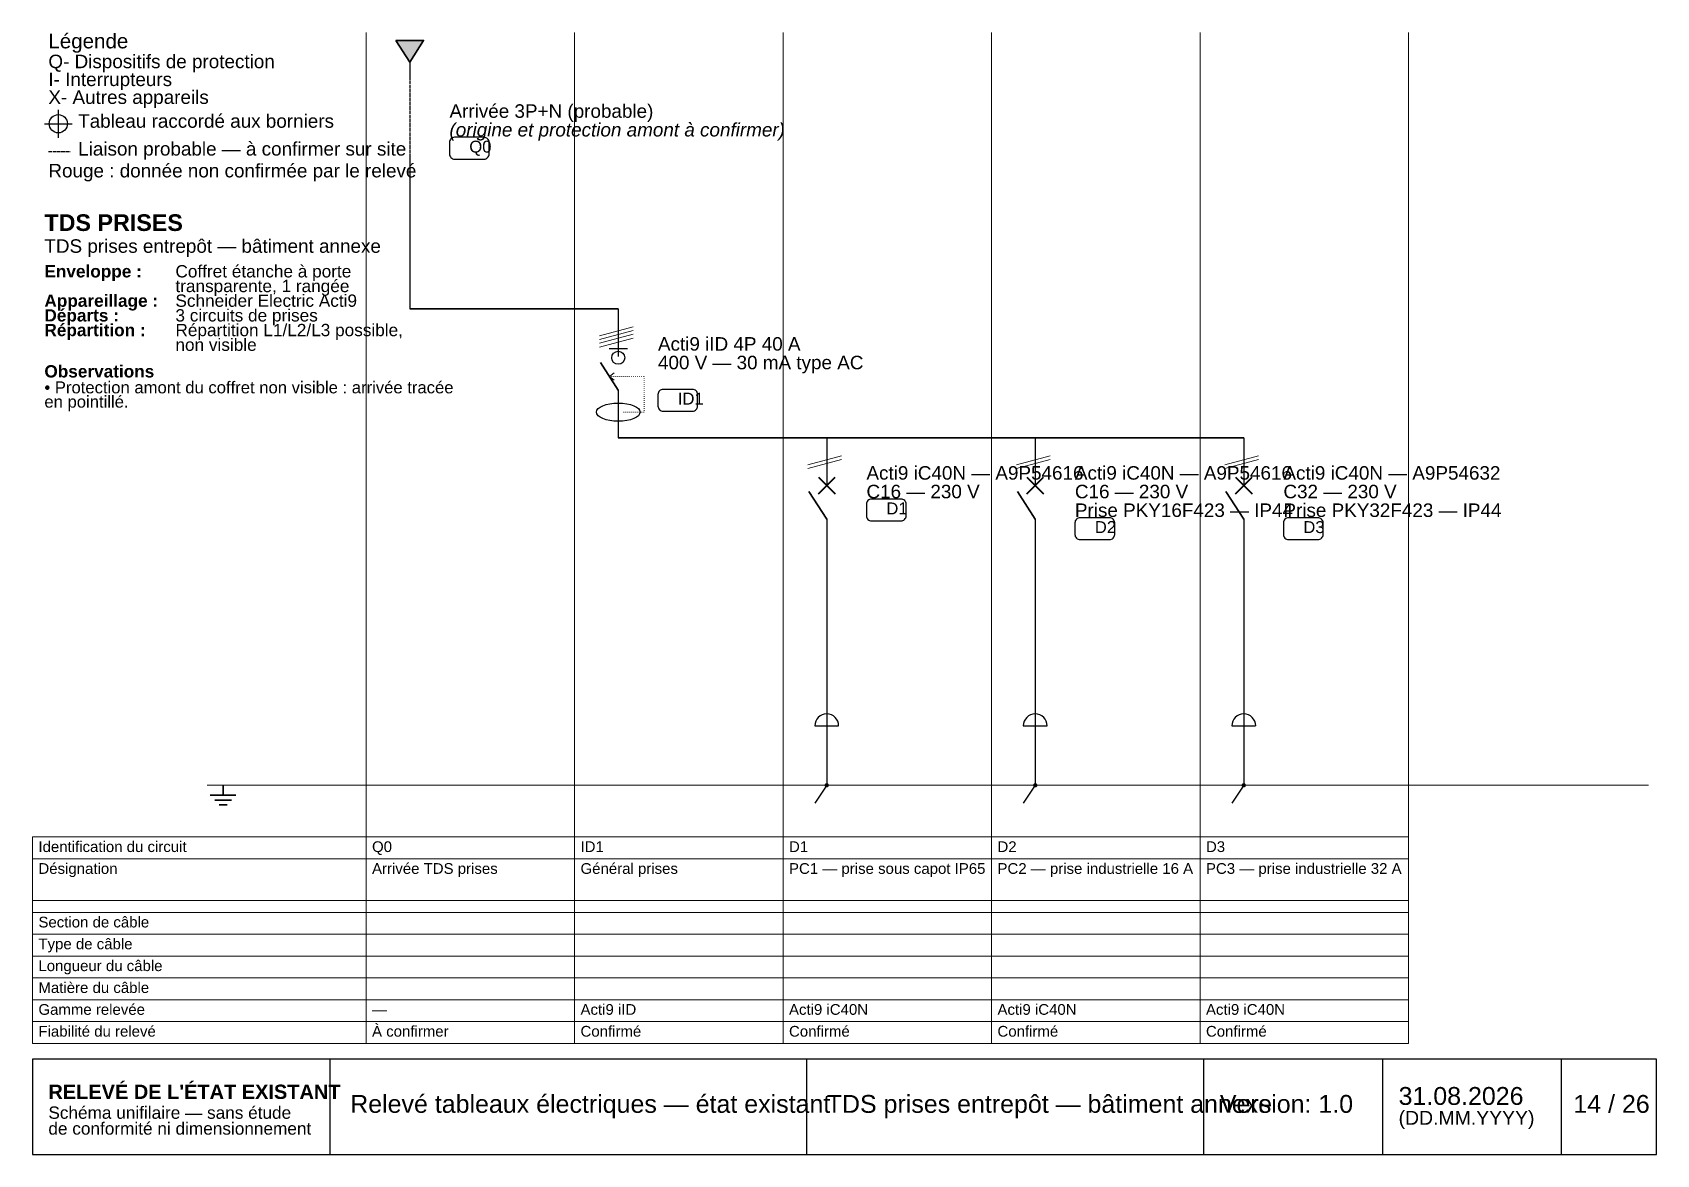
# Model space of a CAD drawing. Header units: millimetres. Extents: x 4 to 1561, y -1145 to 205.
# Drawn here: x 1272.2 to 1560.8, y -455.1 to -255.6 of the extents above; entities that cross this region are included whole.
import ezdxf

# ---------------------------------------------------------------- set-up
doc = ezdxf.new("R2010")
doc.units = ezdxf.units.MM
doc.header["$LTSCALE"] = 0.5
doc.linetypes.add('DASHED', pattern=[1.524, 1.27, -0.254])
doc.linetypes.add('DOT', pattern=[0.508, 0, -0.508])
for name, color, linetype, lineweight, plot in [('SCHEMA', 7, 'Continuous', 0, False), ('SCHEMA_PROBABLE', 7, 'DASHED', 0, False), ('SYMBOLES', 7, 'Continuous', 0, False), ('TERRE', 3, 'Continuous', 0, False), ('TEXTE', 7, 'Continuous', 0, False), ('TEXTE_A_CONFIRMER', 1, 'Continuous', 0, False), ('TRAME', 253, 'Continuous', 0, False)]:
    doc.layers.add(name, color=color, linetype=linetype, lineweight=lineweight, plot=plot)
doc.styles.add('SCHEMA', font='arial.ttf')
doc.styles.add('SCHEMA_GRAS', font='arialbd.ttf')
doc.styles.add('SCHEMA_ITAL', font='ariali.ttf')

msp = doc.modelspace()

# ---------------------------------------------------------------- texts
at = {"layer": 'TEXTE'}
for s, height, style, p in [('Légende', 2.611, 'SCHEMA', (1275.06, -258.47)), ('Q- Dispositifs de protection', 2.3989, 'SCHEMA', (1275.06, -261.99)), ('I- Interrupteurs', 2.3989, 'SCHEMA', (1275.06, -265.17)), ('X- Autres appareils', 2.3989, 'SCHEMA', (1275.06, -268.34)), ('Arrivée 3P+N (probable)', 2.3989, 'SCHEMA', (1346.32, -270.81)), ('Tableau raccordé aux borniers', 2.3989, 'SCHEMA', (1280.35, -272.58)), ('Liaison probable — à confirmer sur site', 2.3989, 'SCHEMA', (1280.35, -277.52)), ('Q0', 2.117, 'SCHEMA', (1349.84, -276.99)), ('TDS PRISES', 2.963, 'SCHEMA_GRAS', (1274.35, -290.92)), ('TDS prises entrepôt — bâtiment annexe', 2.3989, 'SCHEMA', (1274.35, -294.8)), ('Enveloppe :', 2.1872, 'SCHEMA_GRAS', (1274.35, -299.18)), ('Coffret étanche à porte', 2.1872, 'SCHEMA', (1297.63, -299.18)), ('transparente, 1 rangée', 2.1872, 'SCHEMA', (1297.63, -301.79)), ('Appareillage :', 2.1872, 'SCHEMA_GRAS', (1274.35, -304.4)), ('Schneider Electric Acti9', 2.1872, 'SCHEMA', (1297.63, -304.4)), ('Départs :', 2.187, 'SCHEMA_GRAS', (1274.35, -307.01)), ('3 circuits de prises', 2.1872, 'SCHEMA', (1297.63, -307.01)), ('Répartition :', 2.1872, 'SCHEMA_GRAS', (1274.35, -309.62)), ('Répartition L1/L2/L3 possible,', 2.1872, 'SCHEMA', (1297.63, -309.62)), ('non visible', 2.1872, 'SCHEMA', (1297.63, -312.23)), ('Acti9 iID 4P 40 A', 2.3989, 'SCHEMA', (1383.36, -312.19)), ('400 V — 30 mA type AC', 2.3989, 'SCHEMA', (1383.36, -315.5)), ('Observations', 2.1872, 'SCHEMA_GRAS', (1274.35, -316.96)), ('• Protection amont du coffret non visible : arrivée tracée', 2.1167, 'SCHEMA', (1274.35, -319.78)), ('en pointillé.', 2.1167, 'SCHEMA', (1274.35, -322.32)), ('ID1', 2.117, 'SCHEMA', (1386.89, -321.78)), ('Acti9 iC40N — A9P54616', 2.3989, 'SCHEMA', (1420.4, -335.12)), ('Acti9 iC40N — A9P54616', 2.3989, 'SCHEMA', (1457.44, -335.12)), ('Acti9 iC40N — A9P54632', 2.3989, 'SCHEMA', (1494.48, -335.12)), ('C16 — 230 V', 2.3989, 'SCHEMA', (1420.4, -338.43)), ('C16 — 230 V', 2.3989, 'SCHEMA', (1457.44, -338.43)), ('C32 — 230 V', 2.3989, 'SCHEMA', (1494.48, -338.43)), ('D1', 2.117, 'SCHEMA', (1423.93, -341.29)), ('Prise PKY16F423 — IP44', 2.3989, 'SCHEMA', (1457.44, -341.75)), ('Prise PKY32F423 — IP44', 2.3989, 'SCHEMA', (1494.48, -341.75)), ('D2', 2.117, 'SCHEMA', (1460.97, -344.61)), ('D3', 2.117, 'SCHEMA', (1498.01, -344.61)), ('Identification du circuit', 1.905, 'SCHEMA', (1273.29, -401.3)), ('Q0', 1.905, 'SCHEMA', (1332.56, -401.3)), ('ID1', 1.905, 'SCHEMA', (1369.6, -401.3)), ('D1', 1.905, 'SCHEMA', (1406.64, -401.3)), ('D2', 1.905, 'SCHEMA', (1443.68, -401.3)), ('D3', 1.905, 'SCHEMA', (1480.72, -401.3)), ('Désignation', 1.905, 'SCHEMA', (1273.29, -405.18)), ('Arrivée TDS prises', 1.905, 'SCHEMA', (1332.56, -405.18)), ('Général prises', 1.905, 'SCHEMA', (1369.6, -405.18)), ('PC1 — prise sous capot IP65', 1.905, 'SCHEMA', (1406.64, -405.18)), ('PC2 — prise industrielle 16 A', 1.905, 'SCHEMA', (1443.68, -405.18)), ('PC3 — prise industrielle 32 A', 1.905, 'SCHEMA', (1480.72, -405.18)), ('Section de câble', 1.905, 'SCHEMA', (1273.29, -414.7)), ('Type de câble', 1.905, 'SCHEMA', (1273.29, -418.58)), ('Longueur du câble', 1.905, 'SCHEMA', (1273.29, -422.46)), ('Matière du câble', 1.905, 'SCHEMA', (1273.29, -426.35)), ('Gamme relevée', 1.905, 'SCHEMA', (1273.29, -430.23)), ('—', 1.91, 'SCHEMA', (1332.56, -430.23)), ('Acti9 iID', 1.905, 'SCHEMA', (1369.6, -430.23)), ('Acti9 iC40N', 1.905, 'SCHEMA', (1406.64, -430.23)), ('Acti9 iC40N', 1.905, 'SCHEMA', (1443.68, -430.23)), ('Acti9 iC40N', 1.905, 'SCHEMA', (1480.72, -430.23)), ('Fiabilité du relevé', 1.905, 'SCHEMA', (1273.29, -434.11)), ('Confirmé', 1.905, 'SCHEMA', (1369.6, -434.11)), ('Confirmé', 1.905, 'SCHEMA', (1406.64, -434.11)), ('Confirmé', 1.905, 'SCHEMA', (1443.68, -434.11)), ('Confirmé', 1.905, 'SCHEMA', (1480.72, -434.11)), ("RELEVÉ DE L'ÉTAT EXISTANT", 2.54, 'SCHEMA_GRAS', (1275.06, -445.18)), ('Relevé tableaux électriques — état existant', 3.175, 'SCHEMA', (1328.68, -447.65)), ('TDS prises entrepôt — bâtiment annexe', 3.175, 'SCHEMA', (1413.34, -447.65)), ('Version: 1.0', 3.175, 'SCHEMA', (1483.19, -447.65)), ('31.08.2026', 3.175, 'SCHEMA', (1514.94, -446.24)), ('14 / 26', 3.175, 'SCHEMA', (1545.99, -447.65)), ('Schéma unifilaire — sans étude', 2.1872, 'SCHEMA', (1275.06, -448.71)), ('(DD.MM.YYYY)', 2.4694, 'SCHEMA', (1514.94, -449.77)), ('de conformité ni dimensionnement', 2.1872, 'SCHEMA', (1275.06, -451.53))]:
    msp.add_text(s, height=height, dxfattribs=dict(at, style=style)).set_placement(p)
at = {"layer": 'TEXTE_A_CONFIRMER'}
for s, height, style, p in [('(origine et protection amont à confirmer)', 2.3989, 'SCHEMA_ITAL', (1346.32, -274.13)), ('Rouge : donnée non confirmée par le relevé', 2.3989, 'SCHEMA', (1275.06, -281.4)), ('À confirmer', 1.905, 'SCHEMA', (1332.56, -434.11))]:
    msp.add_text(s, height=height, dxfattribs=dict(at, style=style)).set_placement(p)

# ---------------------------------------------------------------- hatches: boundary and pattern name
at = {"layer": 'SCHEMA'}
msp.add_hatch(color=7, dxfattribs=at).paths.add_polyline_path([(1336.79, -257.05), (1341.73, -257.05), (1339.26, -260.93)])
h = msp.add_hatch(color=7, dxfattribs=at)
edge = h.paths.add_edge_path()
edge.add_arc((1413.34, -389.44), 0.388, 0, 360)
h = msp.add_hatch(color=7, dxfattribs=at)
edge = h.paths.add_edge_path()
edge.add_arc((1450.39, -389.44), 0.388, 0, 360)
h = msp.add_hatch(color=7, dxfattribs=at)
edge = h.paths.add_edge_path()
edge.add_arc((1487.43, -389.44), 0.388, 0, 360)

# ---------------------------------------------------------------- linework, layer by layer
at = {"layer": 'SCHEMA', "lineweight": 30}
for p, q in [((1339.26, -260.93), (1339.26, -263.4)), ((1276.82, -269.4), (1276.82, -274.34)), ((1274.35, -271.87), (1279.29, -271.87)), ((1339.26, -277.87), (1339.26, -304.78)), ((1376.3, -304.78), (1376.3, -313.24)), ((1374.68, -311.83), (1377.93, -311.83)), ((1376.3, -319.24), (1376.3, -327.71)), ((1413.34, -327.71), (1413.34, -336.18)), ((1450.39, -327.71), (1450.39, -336.18)), ((1487.43, -327.71), (1487.43, -336.18)), ((1413.34, -342.17), (1413.34, -389.44)), ((1450.39, -342.17), (1450.39, -389.44)), ((1487.43, -342.17), (1487.43, -389.44)), ((1411.23, -378.86), (1415.46, -378.86)), ((1448.27, -378.86), (1452.5, -378.86)), ((1485.31, -378.86), (1489.54, -378.86)), ((1413.34, -389.44), (1411.23, -392.62)), ((1450.39, -389.44), (1448.27, -392.62)), ((1487.43, -389.44), (1485.31, -392.62))]:
    msp.add_line(p, q, dxfattribs=at)
at = {"layer": 'SCHEMA', "lineweight": 35}
for p, q in [((1339.26, -304.78), (1376.3, -304.78)), ((1373.13, -314.3), (1376.3, -319.24)), ((1376.3, -327.71), (1487.43, -327.71)), ((1410.17, -337.23), (1413.34, -342.17)), ((1447.21, -337.23), (1450.39, -342.17)), ((1484.25, -337.23), (1487.43, -342.17)), ((1306.1, -389.44), (1306.1, -391.21)), ((1303.81, -391.21), (1308.39, -391.21)), ((1304.62, -392.06), (1307.58, -392.06)), ((1305.39, -392.9), (1306.81, -392.9))]:
    msp.add_line(p, q, dxfattribs=at)
at = {"layer": 'SCHEMA', "lineweight": 40}
for p, q in [((1411.86, -337.66), (1414.83, -334.69)), ((1411.86, -334.69), (1414.83, -337.66)), ((1448.9, -337.66), (1451.87, -334.69)), ((1448.9, -334.69), (1451.87, -337.66)), ((1485.95, -337.66), (1488.91, -334.69)), ((1485.95, -334.69), (1488.91, -337.66))]:
    msp.add_line(p, q, dxfattribs=at)
at = {"layer": 'SCHEMA', "lineweight": 35}
msp.add_lwpolyline([(1336.79, -257.05), (1341.73, -257.05), (1339.26, -260.93)], close=True, dxfattribs=at)
at = {"layer": 'SCHEMA', "lineweight": 30}
for centre, radius in [((1276.82, -271.87), 1.62), ((1376.3, -313.46), 1.16)]:
    msp.add_circle(centre, radius, dxfattribs=at)
for centre in [(1413.34, -378.86), (1450.39, -378.86), (1487.43, -378.86)]:
    msp.add_arc(centre, 2.12, 0, 180, dxfattribs=at)
msp.add_ellipse((1376.3, -323.12), major_axis=(3.88, 0), ratio=0.418182, dxfattribs=at)
at = {"layer": 'SCHEMA_PROBABLE', "lineweight": 30}
for p, q in [((1339.26, -263.4), (1339.26, -271.87)), ((1339.26, -271.87), (1339.26, -277.87)), ((1275.06, -276.81), (1278.94, -276.81))]:
    msp.add_line(p, q, dxfattribs=at)
at = {"layer": 'SYMBOLES', "lineweight": 20}
for p, q in [((1372.95, -309.54), (1378.95, -307.95)), ((1372.95, -310.21), (1378.95, -308.62)), ((1372.95, -310.88), (1378.95, -309.29)), ((1372.95, -311.55), (1378.95, -309.96)), ((1374.75, -316.77), (1375.6, -316.14)), ((1374.75, -316.77), (1375.6, -317.41)), ((1409.99, -332.47), (1415.99, -330.88)), ((1409.99, -333.14), (1415.99, -331.55)), ((1447.03, -332.47), (1453.03, -330.88)), ((1447.03, -333.14), (1453.03, -331.55)), ((1484.08, -332.47), (1490.07, -330.88)), ((1484.08, -333.14), (1490.07, -331.55))]:
    msp.add_line(p, q, dxfattribs=at)
at = {"layer": 'SYMBOLES', "linetype": 'DOT', "lineweight": 20}
for p, q in [((1374.75, -316.77), (1380.89, -316.77)), ((1380.89, -316.77), (1380.89, -323.12)), ((1380.89, -323.12), (1377.01, -323.12))]:
    msp.add_line(p, q, dxfattribs=at)
at = {"layer": 'SYMBOLES', "lineweight": 15}
for p, q in [((1272.23, -398.62), (1516.71, -398.62)), ((1272.23, -435.31), (1272.23, -398.62)), ((1331.5, -435.31), (1331.5, -398.62)), ((1368.54, -435.31), (1368.54, -398.62)), ((1405.58, -435.31), (1405.58, -398.62)), ((1442.62, -435.31), (1442.62, -398.62)), ((1479.67, -435.31), (1479.67, -398.62)), ((1516.71, -435.31), (1516.71, -398.62)), ((1272.23, -402.5), (1516.71, -402.5)), ((1272.23, -409.91), (1516.71, -409.91)), ((1272.23, -412.02), (1516.71, -412.02)), ((1272.23, -415.9), (1516.71, -415.9)), ((1272.23, -419.78), (1516.71, -419.78)), ((1272.23, -423.66), (1516.71, -423.66)), ((1272.23, -427.54), (1516.71, -427.54)), ((1272.23, -431.43), (1516.71, -431.43)), ((1272.23, -435.31), (1516.71, -435.31))]:
    msp.add_line(p, q, dxfattribs=at)
at = {"layer": 'SYMBOLES', "lineweight": 25}
for p, q in [((1325.15, -455.06), (1325.15, -438.13)), ((1409.82, -455.06), (1409.82, -438.13)), ((1480.37, -455.06), (1480.37, -438.13)), ((1512.12, -455.06), (1512.12, -438.13)), ((1543.87, -455.06), (1543.87, -438.13))]:
    msp.add_line(p, q, dxfattribs=at)
for points in [[(1347.23, -278.15), (1352.45, -278.15, 0.414214), (1353.37, -277.23), (1353.37, -275.19, 0.414214), (1352.45, -274.27), (1347.23, -274.27, 0.414214), (1346.32, -275.19), (1346.32, -277.23, 0.414214)], [(1384.28, -322.95), (1389.5, -322.95, 0.414214), (1390.41, -322.03), (1390.41, -319.98, 0.414214), (1389.5, -319.07), (1384.28, -319.07, 0.414214), (1383.36, -319.98), (1383.36, -322.03, 0.414214)], [(1421.32, -342.45), (1426.54, -342.45, 0.414214), (1427.46, -341.54), (1427.46, -339.49, 0.414214), (1426.54, -338.57), (1421.32, -338.57, 0.414214), (1420.4, -339.49), (1420.4, -341.54, 0.414214)], [(1458.36, -345.77), (1463.58, -345.77, 0.414214), (1464.5, -344.85), (1464.5, -342.81, 0.414214), (1463.58, -341.89), (1458.36, -341.89, 0.414214), (1457.44, -342.81), (1457.44, -344.85, 0.414214)], [(1495.4, -345.77), (1500.62, -345.77, 0.414214), (1501.54, -344.85), (1501.54, -342.81, 0.414214), (1500.62, -341.89), (1495.4, -341.89, 0.414214), (1494.48, -342.81), (1494.48, -344.85, 0.414214)]]:
    msp.add_lwpolyline(points, format="xyb", close=True, dxfattribs=at)
msp.add_lwpolyline([(1272.23, -455.06), (1560.77, -455.06), (1560.77, -438.13), (1272.23, -438.13)], close=True, dxfattribs=at)
at = {"layer": 'TERRE', "color": 3}
msp.add_line((1303.28, -389.44), (1559.36, -389.44), dxfattribs=at)
at = {"layer": 'TERRE', "color": 2, "linetype": 'DASHED'}
msp.add_line((1304.69, -389.44), (1559.36, -389.44), dxfattribs=at)
at = {"layer": 'TRAME'}
for p, q in [((1331.5, -435.31), (1331.5, -255.64)), ((1368.54, -435.31), (1368.54, -255.64)), ((1405.58, -435.31), (1405.58, -255.64)), ((1442.62, -435.31), (1442.62, -255.64)), ((1479.67, -435.31), (1479.67, -255.64)), ((1516.71, -435.31), (1516.71, -255.64))]:
    msp.add_line(p, q, dxfattribs=at)

msp.set_redraw_order([(e.dxf.handle, doc.entitydb.next_handle()) for e in msp.query("TEXT MTEXT ATTDEF DIMENSION ARC_DIMENSION")])  # texts and dimensions are drawn at this point

doc.saveas('drawing.dxf')
